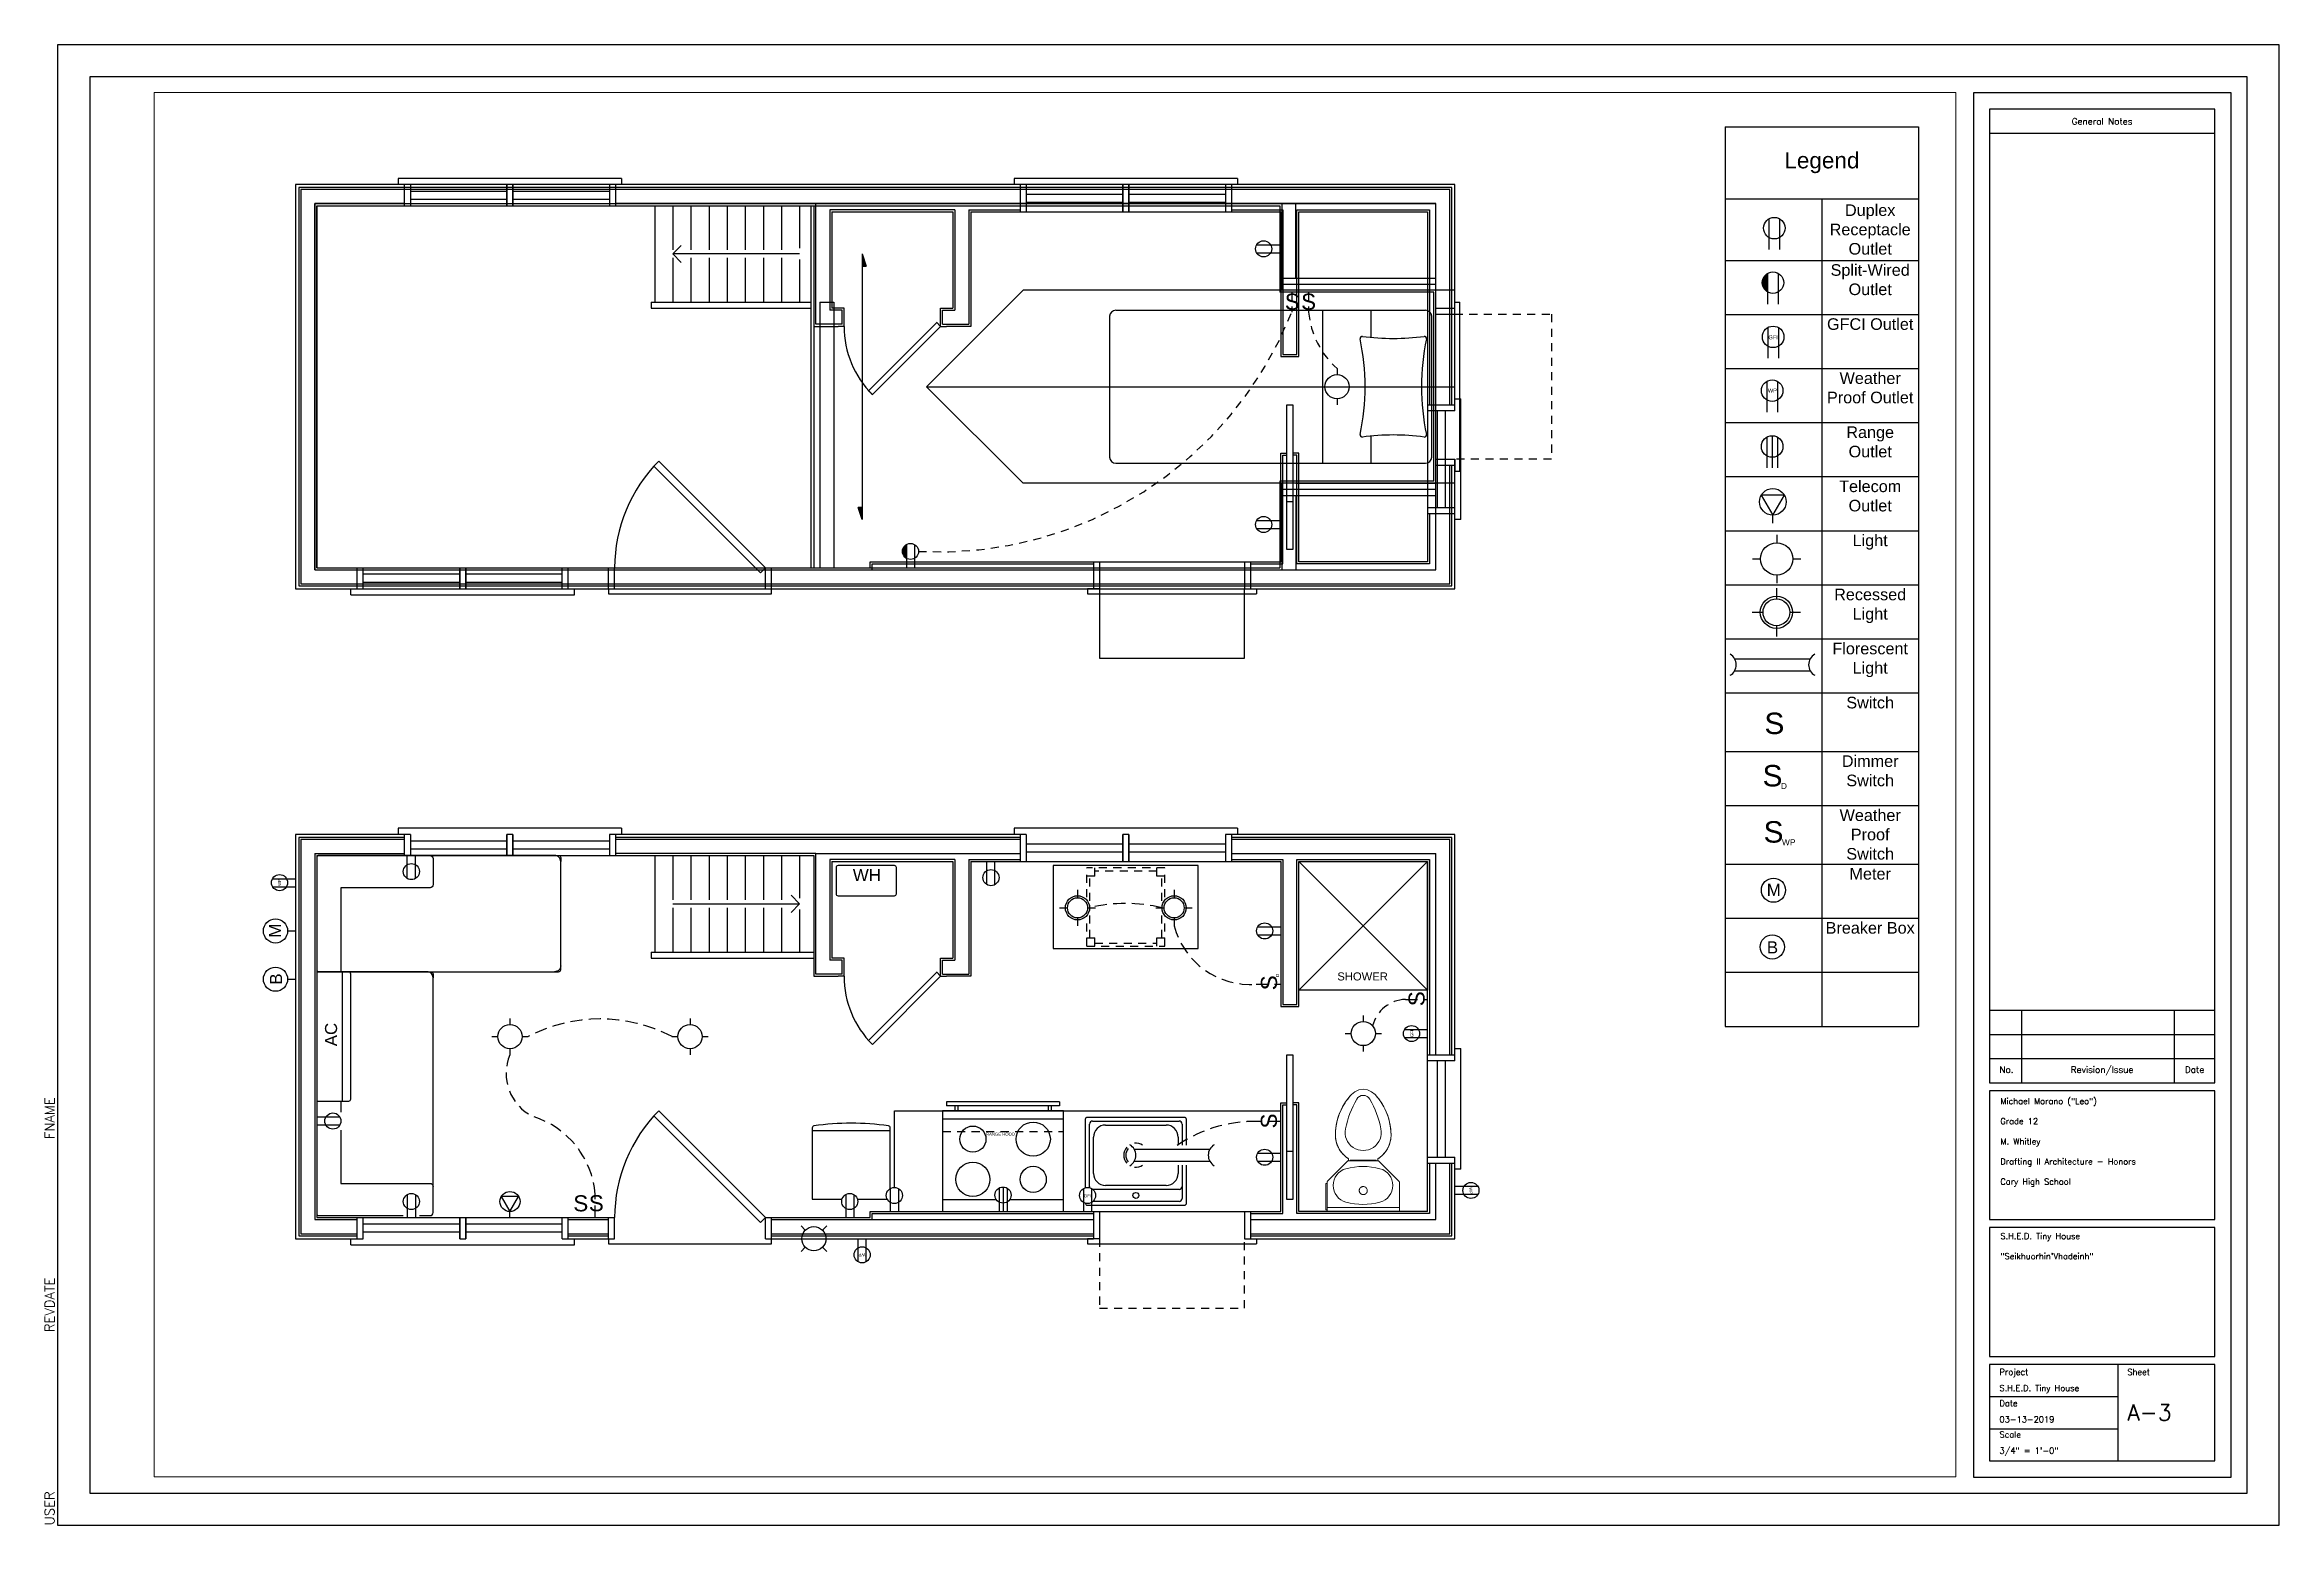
# Paper-space layout 'Electrical Plan' of a CAD drawing. Header units: inches. Extents: x -0.2 to 34.5, y 0 to 23.
import ezdxf
from ezdxf.enums import TextEntityAlignment as Align

# ---------------------------------------------------------------- set-up
doc = ezdxf.new("R2010")
doc.units = ezdxf.units.IN
doc.header["$LTSCALE"] = 0.125
doc.header["$MEASUREMENT"] = 0
doc.linetypes.add('DASHEDX2', pattern=[1.5, 1, -0.5])
for name, color, linetype in [('Footprint', 9, 'Continuous'), ('Hidden Line', 7, 'DASHEDX2'), ('Lights', 7, 'Continuous'), ('Viewport', 5, 'Continuous')]:
    doc.layers.add(name, color=color, linetype=linetype)
doc.layers.add('P-SANR-FIXT', color=250, linetype='Continuous', lineweight=9)
doc.styles.add('Roman', font='romans')
doc.styles.get("Standard").update_dxf_attribs({"font": 'arial.ttf'})

psp = doc.layouts.new('Electrical Plan')

# ---------------------------------------------------------------- texts
at = {"style": 'Roman'}
for s, p in [('General Notes', (31.748, 21.808)), ('No.', (30.264, 7.078)), ('Revision/Issue', (31.748, 7.078)), ('Date', (33.184, 7.078))]:
    psp.add_text(s, height=0.1, dxfattribs=at).set_placement(p, align=Align.MIDDLE_CENTER)
for s, height, p in [('S', 0.25, (19.057, 18.883)), ('S', 0.25, (19.31, 18.883)), ('GFI', 0.0625, (26.566, 18.422)), ('WP', 0.0625, (26.558, 17.596)), ('S', 0.333, (26.504, 12.291)), ('S', 0.333, (26.475, 11.478)), ('D', 0.0938, (26.76, 11.437)), ('S', 0.333, (26.491, 10.605)), ('WP', 0.0938, (26.776, 10.564)), ('WH', 0.1875, (12.349, 10.007)), ('M', 0.188, (26.541, 9.778)), ('B', 0.188, (26.542, 8.884)), ('SHOWER', 0.125, (19.872, 8.464)), ('RANGE HOOD', 0.0469, (14.418, 6.053)), ('S', 0.25, (8.008, 4.877)), ('S', 0.25, (8.249, 4.879)), ('GFI', 0.0469, (15.938, 5.095))]:
    psp.add_text(s, height=height).set_placement(p)
for s, height, rotation, p in [('WP', 0.0469, 90, (3.469, 9.933)), ('M', 0.188, 90, (3.472, 9.129)), ('B', 0.188, 90, (3.486, 8.399)), ('S', 0.25, 90, (18.936, 8.311)), ('D', 0.0469, 90, (18.967, 8.519)), ('S', 0.25, 90, (21.228, 8.063)), ('AC', 0.1875, 90, (4.34, 7.442)), ('GFI', 0.0469, 90, (21.054, 7.584)), ('S', 0.25, 90.2285, (18.935, 6.165)), ('WP', 0.0469, 270, (21.924, 5.252)), ('WP', 0.0469, 180, (12.544, 4.224))]:
    psp.add_text(s, height=height, rotation=rotation).set_placement(p)
for s, height, p in [('Project', 0.0938, (30.155, 2.335)), ('S.H.E.D. Tiny House', 0.09375, (30.155, 2.085)), ('Sheet', 0.0938, (32.14, 2.335)), ('Date', 0.0938, (30.155, 1.849)), ('A-3', 0.25, (32.14, 1.629)), ('03-13-2019', 0.0938, (30.155, 1.599)), ('Scale', 0.0938, (30.155, 1.363)), ('3/4" = 1\'-0"', 0.09375, (30.155, 1.113))]:
    psp.add_text(s, height=height, dxfattribs=at).set_placement(p)
at = {"char_height": 0.09375, "attachment_point": 1, "style": 'Roman'}
for s, insert, width in [('Michael Morano ("Leo")\\P\\PGrade 12\\P\\PM. Whitley\\P\\PDrafting II Architecture - Honors\\P\\PCary High School', (30.168, 6.636), 2.49759), ('S.H.E.D. Tiny House\\P\\P"Seikhuorhin\'Vhadeinh"', (30.169, 4.54), 2.54469)]:
    psp.add_mtext(s, dxfattribs=dict(at, insert=insert, width=width))
at = {"color": 0, "style": 'Roman', "flags": 8}
for tag, p in [('FNAME', (-0.05, 6)), ('REVDATE', (-0.05, 3)), ('USER', (-0.05, 0))]:
    psp.add_attdef(tag, p, '', height=0.15, rotation=90, dxfattribs=at)

# ---------------------------------------------------------------- blocks, each defined once
blk = doc.blocks.new('*T3')
at = {"color": 0, "linetype": 'ByBlock', "lineweight": -2, "transparency": 16777216}
for p, q in [((0, 0), (3, 0)), ((0, 0), (0, -13.975)), ((3, 0), (3, -13.975)), ((0, -1.12), (3, -1.12)), ((1.5, -1.12), (1.5, -13.975)), ((0, -2.076), (3, -2.076)), ((0, -2.916), (3, -2.916)), ((0, -3.756), (3, -3.756)), ((0, -4.596), (3, -4.596)), ((0, -5.436), (3, -5.436)), ((0, -6.276), (3, -6.276)), ((0, -7.116), (3, -7.116)), ((0, -7.956), (3, -7.956)), ((0, -8.796), (3, -8.796)), ((0, -9.705), (3, -9.705)), ((0, -10.545), (3, -10.545)), ((0, -11.455), (3, -11.455)), ((0, -12.295), (3, -12.295)), ((0, -13.135), (3, -13.135)), ((0, -13.975), (3, -13.975))]:
    blk.add_line(p, q, dxfattribs=at)
at = {"color": 0, "transparency": 16777216}
for s, insert, char_height, width, attachment_point in [('Legend', (1.5, -0.56), 0.25, 2.88, 5), ('Duplex Receptacle Outlet', (2.25, -1.598), 0.18, 1.38, 5), ('Split-Wired Outlet', (2.25, -2.136), 0.18, 1.38, 2), ('GFCI Outlet', (2.25, -2.976), 0.18, 1.38, 2), ('Weather Proof Outlet', (2.25, -3.816), 0.18, 1.38, 2), ('Range Outlet', (2.25, -4.656), 0.18, 1.38, 2), ('Telecom Outlet', (2.25, -5.496), 0.18, 1.38, 2), ('Light', (2.25, -6.336), 0.18, 1.38, 2), ('Recessed Light', (2.25, -7.176), 0.18, 1.38, 2), ('Florescent Light', (2.25, -8.016), 0.18, 1.38, 2), ('Switch', (2.25, -8.856), 0.18, 1.38, 2), ('Dimmer Switch', (2.25, -9.765), 0.18, 1.38, 2), ('Weather Proof Switch', (2.25, -10.605), 0.18, 1.38, 2), ('Meter', (2.25, -11.515), 0.18, 1.38, 2), ('Breaker Box', (2.25, -12.355), 0.18, 1.38, 2)]:
    blk.add_mtext(s, dxfattribs=dict(at, insert=insert, char_height=char_height, width=width, attachment_point=attachment_point))
blk = doc.blocks.new('FamilyGeomCombi__2530-Back0')
at = {"layer": 'P-SANR-FIXT'}
for p, q in [((-6.11, 23.79), (-6.09, 23.84)), ((-4.14, 27.61), (-4.1, 27.67)), ((4.1, 27.66), (4.14, 27.6)), ((6.1, 23.83), (6.11, 23.79)), ((-6.72, 17.39), (-6.72, 17.41)), ((-6.7, 21.42), (-6.7, 21.45)), ((6.7, 21.46), (6.71, 21.4)), ((6.72, 17.41), (6.72, 17.4)), ((-3.8, 12.57), (-8.95, 7.43)), ((-6.17, 15.89), (-6.18, 15.91)), ((-5.29, 14.56), (-5.3, 14.57)), ((-3.88, 13.29), (-3.9, 13.3)), ((3.68, 12.63), (-3.68, 12.63)), ((-3.63, 13.15), (-3.63, 12.63)), ((-3.25, 12.78), (-3.13, 12.78)), ((-3.25, 12.78), (-3.25, 12.63)), ((-2.86, 12.79), (-3.14, 12.79)), ((-3.14, 12.79), (-3.14, 12.78)), ((-3.13, 12.78), (3.12, 12.78)), ((-2.86, 12.78), (-2.86, 12.79)), ((3.14, 12.79), (2.86, 12.79)), ((2.86, 12.79), (2.86, 12.78)), ((3.12, 12.78), (3.25, 12.78)), ((3.14, 12.78), (3.14, 12.79)), ((3.25, 12.63), (3.25, 12.78)), ((3.62, 12.63), (3.62, 13.15)), ((8.95, 7.43), (3.8, 12.57)), ((3.9, 13.3), (3.88, 13.28)), ((5.31, 14.57), (5.29, 14.55)), ((6.18, 15.91), (6.17, 15.89)), ((-9.32, 6.83), (-9.32, 6.55)), ((-9.3, 6.83), (-9.32, 6.83)), ((-9.32, 6.55), (-9.3, 6.55)), ((-9.3, 6.81), (-9.3, 6.94)), ((-9, 6.94), (-9.3, 6.94)), ((-9.3, 0.56), (-9.3, 6.81)), ((-9, 7.3), (-9, 1)), ((9, 1), (9, 7.3)), ((-9.32, 0.83), (-9.32, 0.55)), ((-9.3, 0.83), (-9.32, 0.83)), ((-9.32, 0.55), (-9.3, 0.55)), ((-9.3, 0.44), (-9.3, 0.56)), ((-9.3, 0.44), (-9, 0.44)), ((9, 1), (-9, 1)), ((-9, 1), (-9, 0)), ((9, 0), (9, 1))]:
    blk.add_line(p, q, dxfattribs=at)
for points in [[(-4.1, 27.67), (-3.87, 27.97), (-3.52, 28.42), (-3.14, 28.85), (-2.93, 29.07)], [(2.93, 29.07), (2.08, 29.77), (1.08, 30.22), (0, 30.4), (-1.08, 30.22), (-2.08, 29.77), (-2.93, 29.07)], [(2.93, 29.07), (3.31, 28.65), (3.68, 28.22), (4.03, 27.76), (4.1, 27.66)], [(-6.7, 21.45), (-6.61, 21.94), (-6.48, 22.52), (-6.33, 23.09), (-6.15, 23.66), (-6.11, 23.79)], [(-6.09, 23.84), (-5.95, 24.22), (-5.73, 24.77), (-5.49, 25.31), (-5.23, 25.85), (-5.12, 26.06)], [(-5.12, 26.06), (-4.83, 26.55), (-4.53, 27.04), (-4.21, 27.51), (-4.14, 27.61)], [(4.14, 27.6), (4.36, 27.3), (4.67, 26.82), (4.96, 26.33), (5.12, 26.06)], [(5.12, 26.06), (5.39, 25.53), (5.64, 24.99), (5.87, 24.44), (6.08, 23.89), (6.1, 23.83)], [(6.11, 23.79), (6.26, 23.32), (6.42, 22.75), (6.56, 22.17), (6.68, 21.59), (6.7, 21.46)], [(-6.91, 18.99), (-6.89, 19.58), (-6.86, 20.18), (-6.8, 20.77), (-6.72, 21.36), (-6.7, 21.42)], [(-6.72, 17.41), (-6.76, 17.56), (-6.81, 17.83), (-6.85, 18.11), (-6.88, 18.38), (-6.9, 18.66), (-6.91, 18.93), (-6.91, 18.99)], [(-6.18, 15.91), (-6.22, 16), (-6.34, 16.25), (-6.44, 16.5), (-6.54, 16.76), (-6.62, 17.03), (-6.69, 17.29), (-6.72, 17.39)], [(6.72, 17.4), (6.71, 17.35), (6.64, 17.08), (6.56, 16.82), (6.46, 16.56), (6.36, 16.3), (6.25, 16.05), (6.18, 15.91)], [(6.71, 21.4), (6.77, 21.01), (6.84, 20.42), (6.88, 19.82), (6.9, 19.23), (6.91, 18.99)], [(6.91, 18.99), (6.9, 18.71), (6.88, 18.44), (6.86, 18.16), (6.82, 17.89), (6.77, 17.62), (6.72, 17.41)], [(-5.3, 14.57), (-5.33, 14.6), (-5.51, 14.82), (-5.67, 15.04), (-5.82, 15.27), (-5.96, 15.51), (-6.1, 15.75), (-6.17, 15.89)], [(-4.14, 13.46), (-4.36, 13.63), (-4.57, 13.81), (-4.77, 14), (-4.97, 14.19), (-5.15, 14.39), (-5.29, 14.56)], [(-3.9, 13.3), (-3.97, 13.35), (-4.08, 13.42), (-4.14, 13.46)], [(-3.63, 13.15), (-3.74, 13.21), (-3.86, 13.27), (-3.88, 13.29)], [(3.88, 13.28), (3.8, 13.24), (3.68, 13.18), (3.62, 13.15)], [(4.14, 13.46), (4.03, 13.38), (3.92, 13.31), (3.9, 13.3)], [(5.29, 14.55), (5.19, 14.44), (5.01, 14.23), (4.81, 14.04), (4.61, 13.85), (4.4, 13.67), (4.18, 13.5), (4.14, 13.46)], [(6.17, 15.89), (6.13, 15.8), (5.99, 15.56), (5.85, 15.32), (5.7, 15.09), (5.54, 14.87), (5.37, 14.65), (5.31, 14.57)]]:
    blk.add_lwpolyline(points, dxfattribs=at)
for centre, radius, start, end in [((7.43, 19.26), 14.27, 136.5661, 151.5709), ((20.07, 15.5), 25, 150.2175, 168.2522), ((0, 26.99), 1.88, 29.7825, 150.2175), ((-20.07, 15.5), 25, 11.7478, 29.7825), ((-7.43, 19.26), 14.27, 28.4291, 43.4339), ((7.94, 18.99), 14.84, 151.5709, 180), ((-7.94, 18.99), 14.84, 0, 28.4291), ((0, 18.99), 6.91, 180, 233.187), ((0, 19.68), 4.5, 168.2522, 11.7478), ((0, 18.99), 6.91, 306.813, 0), ((-0.07, -5.23), 16.44, 75.1026, 104.8974), ((-2.12, 16.15), 3.36, 233.187, 243.4805), ((-3.68, 12.45), 0.172, 90, 135), ((2.12, 16.15), 3.36, 296.5195, 306.813), ((3.68, 12.45), 0.172, 45, 90), ((-8.83, 7.3), 0.172, 135, 180), ((-3.19, 6.5), 4.3, 104.8974, 180), ((-3.19, 6.5), 4.3, 180, 255.1026), ((3.05, 6.5), 4.3, 0, 75.1026), ((3.05, 6.5), 4.3, 284.8974, 360), ((8.83, 7.3), 0.172, 0, 45), ((-0.07, 18.23), 16.44, 255.1026, 284.8974)]:
    blk.add_arc(centre, radius, start, end, dxfattribs=at)
for points, start_tangent, end_tangent in [([(1.01, 5.22), (0.96, 5.52), (0.82, 5.8), (0.6, 6.02), (0.32, 6.17), (0.01, 6.22), (-0.3, 6.17), (-0.59, 6.02), (-0.81, 5.8), (-0.95, 5.52), (-0.99, 5.22)], (0, 1), (0, -1)), ([(-0.99, 5.22), (-0.98, 5.05), (-0.93, 4.88), (-0.9, 4.8), (-0.86, 4.73), (-0.82, 4.65), (-0.77, 4.58), (-0.71, 4.52), (-0.65, 4.46), (-0.58, 4.41), (-0.5, 4.36), (-0.43, 4.32), (-0.34, 4.28), (-0.17, 4.24), (0.01, 4.22), (0.19, 4.23), (0.36, 4.28), (0.44, 4.32), (0.52, 4.36), (0.59, 4.41), (0.66, 4.46), (0.72, 4.52), (0.78, 4.58), (0.83, 4.65), (0.88, 4.73), (0.92, 4.8), (0.95, 4.88), (0.99, 5.05), (1.01, 5.22)], (0, -1), (0, 1))]:
    blk.add_spline(points, degree=3, dxfattribs=dict(at, start_tangent=start_tangent, end_tangent=end_tangent))

# ---------------------------------------------------------------- hatches: boundary and pattern name
h = psp.add_hatch(color=256)
h.dxf.hatch_style = 1
h.paths.add_polyline_path([(12.494, 19.749), (12.494, 19.562), (12.556, 19.562)])
h = psp.add_hatch(color=256)
h.dxf.hatch_style = 1
h.paths.add_polyline_path([(26.554, 19.447, 0.267949), (26.47, 19.303, 0.267949), (26.554, 19.159)])
h = psp.add_hatch(color=256)
h.dxf.hatch_style = 1
h.paths.add_polyline_path([(12.494, 15.624), (12.494, 15.812), (12.431, 15.812)])
h = psp.add_hatch(color=256)
h.dxf.hatch_style = 1
h.paths.add_polyline_path([(13.181, 15.236, 0.267949), (13.119, 15.128, 0.267949), (13.181, 15.02)])

# ---------------------------------------------------------------- linework, layer by layer
for p, q in [((34.5, 23), (0, 23)), ((0, 23), (0, 0)), ((34.5, 0), (34.5, 23)), ((34, 22.5), (0.5, 22.5)), ((0.5, 22.5), (0.5, 0.5)), ((33.75, 22.25), (29.75, 22.25)), ((29.75, 22.25), (29.75, 0.75)), ((33.75, 0.75), (33.75, 22.25)), ((34, 0.5), (34, 22.5)), ((33.5, 22), (30, 22)), ((30, 22), (30, 6.875)), ((33.5, 6.875), (33.5, 22)), ((30, 21.625), (33.5, 21.625)), ((21.697, 20.828), (3.697, 20.828)), ((3.697, 20.828), (3.697, 14.546)), ((21.697, 18.812), (21.697, 20.828)), ((3.994, 14.843), (3.994, 20.531)), ((3.994, 20.531), (18.978, 20.531)), ((4.025, 14.874), (4.025, 20.499)), ((4.025, 20.499), (18.978, 20.499)), ((9.272, 20.499), (9.272, 18.999)), ((9.554, 20.499), (9.554, 19.812)), ((9.835, 20.499), (9.835, 19.812)), ((10.116, 20.499), (10.116, 19.812)), ((10.397, 20.499), (10.397, 19.812)), ((10.679, 20.499), (10.679, 19.812)), ((10.96, 20.499), (10.96, 19.812)), ((11.241, 20.499), (11.241, 19.812)), ((11.522, 20.499), (11.522, 19.838)), ((21.4, 20.531), (11.697, 20.531)), ((11.697, 20.499), (11.697, 14.874)), ((11.744, 20.499), (11.744, 14.874)), ((18.978, 20.499), (18.978, 19.156)), ((19.009, 20.531), (19.009, 19.187)), ((19.228, 19.374), (19.228, 20.531)), ((21.4, 14.843), (21.4, 20.531)), ((26.575, 20.294), (26.575, 19.816)), ((26.741, 20.294), (26.741, 19.816)), ((9.554, 19.749), (9.686, 19.882)), ((9.554, 19.749), (9.686, 19.882)), ((18.62, 19.89), (18.978, 19.89)), ((18.62, 19.89), (18.978, 19.89)), ((11.522, 19.749), (9.554, 19.749)), ((9.554, 19.749), (9.686, 19.617)), ((9.554, 19.749), (9.686, 19.617)), ((9.554, 19.687), (9.554, 18.999)), ((9.835, 19.687), (9.835, 18.999)), ((10.116, 19.687), (10.116, 18.999)), ((10.397, 19.687), (10.397, 18.999)), ((10.679, 19.687), (10.679, 18.999)), ((10.96, 19.687), (10.96, 18.999)), ((11.241, 19.687), (11.241, 18.999)), ((11.522, 19.661), (11.522, 18.999)), ((12.494, 19.749), (12.494, 15.624)), ((12.494, 19.749), (12.556, 19.562)), ((12.494, 19.562), (12.556, 19.562)), ((18.62, 19.765), (18.978, 19.765)), ((18.62, 19.765), (18.978, 19.765)), ((26.554, 19.447), (26.554, 18.97)), ((26.72, 19.447), (26.72, 18.97)), ((21.369, 19.156), (18.978, 19.156)), ((19.009, 19.374), (21.4, 19.374)), ((19.009, 19.281), (21.4, 19.281)), ((21.4, 19.187), (19.009, 19.187)), ((19.228, 19.374), (21.4, 19.374)), ((19.228, 19.281), (21.4, 19.281)), ((21.369, 16.218), (21.369, 19.156)), ((9.215, 18.999), (11.697, 18.999)), ((9.215, 18.999), (9.215, 18.906)), ((9.215, 18.906), (11.697, 18.906)), ((11.838, 18.999), (11.838, 14.874)), ((11.838, 18.999), (12.056, 18.999)), ((12.056, 18.999), (12.056, 14.874)), ((16.338, 16.593), (16.338, 18.781)), ((16.431, 18.874), (21.244, 18.874)), ((19.65, 16.499), (19.65, 18.874)), ((20.4, 18.453), (20.4, 18.874)), ((21.338, 16.593), (21.338, 18.781)), ((21.4, 18.906), (21.697, 18.906)), ((21.4, 18.812), (21.697, 18.812)), ((21.697, 18.999), (21.775, 18.999)), ((21.697, 18.812), (21.697, 18.999)), ((21.775, 16.374), (21.775, 18.999)), ((26.557, 18.605), (26.557, 18.128)), ((26.723, 18.605), (26.723, 18.128)), ((26.542, 17.77), (26.542, 17.293)), ((26.709, 17.77), (26.709, 17.293)), ((20.4, 16.499), (20.4, 16.921)), ((26.541, 16.903), (26.541, 16.425)), ((26.625, 16.925), (26.625, 16.425)), ((26.708, 16.903), (26.708, 16.425)), ((16.431, 16.499), (21.244, 16.499)), ((21.4, 16.562), (21.697, 16.562)), ((21.4, 16.468), (21.697, 16.468)), ((21.697, 14.546), (21.697, 16.562)), ((21.697, 16.562), (21.697, 16.374)), ((21.697, 16.374), (21.775, 16.374)), ((21.369, 16.218), (18.978, 16.218)), ((18.978, 16.218), (18.978, 14.874)), ((21.4, 16.187), (19.009, 16.187)), ((19.009, 16.187), (19.009, 14.843)), ((19.009, 16.093), (21.4, 16.093)), ((19.009, 15.999), (21.4, 15.999)), ((19.228, 16.187), (21.4, 16.187)), ((19.228, 15.999), (19.228, 14.843)), ((12.494, 15.812), (12.431, 15.812)), ((12.494, 15.624), (12.431, 15.812)), ((26.635, 15.566), (26.635, 15.691)), ((18.62, 15.609), (18.978, 15.609)), ((18.62, 15.609), (18.978, 15.609)), ((18.62, 15.484), (18.978, 15.484)), ((18.62, 15.484), (18.978, 15.484)), ((13.181, 15.236), (13.181, 14.878)), ((13.181, 15.236), (13.181, 14.878)), ((13.306, 15.236), (13.306, 14.878)), ((13.306, 15.236), (13.306, 14.878)), ((3.994, 14.843), (21.4, 14.843)), ((4.025, 14.874), (18.978, 14.874)), ((3.697, 14.546), (21.697, 14.546)), ((8.759, 10.827), (5.291, 10.827)), ((5.291, 10.827), (5.291, 10.733)), ((8.759, 10.827), (8.759, 10.733)), ((18.322, 10.827), (14.853, 10.827)), ((14.853, 10.827), (14.853, 10.733)), ((18.322, 10.827), (18.322, 10.733)), ((5.384, 10.733), (3.697, 10.733)), ((5.384, 10.686), (3.744, 10.686)), ((5.384, 10.655), (3.775, 10.655)), ((3.994, 10.436), (5.384, 10.436)), ((3.994, 10.436), (3.994, 4.749)), ((5.478, 10.733), (5.291, 10.733)), ((5.384, 10.733), (5.384, 10.405)), ((5.478, 10.733), (5.478, 10.405)), ((5.478, 10.631), (6.978, 10.631)), ((5.478, 10.631), (6.978, 10.631)), ((5.478, 10.506), (6.978, 10.506)), ((5.478, 10.506), (6.978, 10.506)), ((6.978, 10.405), (6.978, 10.733)), ((6.978, 10.733), (6.978, 10.405)), ((7.072, 10.733), (6.978, 10.733)), ((7.072, 10.405), (7.072, 10.733)), ((7.072, 10.733), (7.072, 10.405)), ((7.072, 10.631), (8.572, 10.631)), ((7.072, 10.631), (8.572, 10.631)), ((7.072, 10.506), (8.572, 10.506)), ((7.072, 10.506), (8.572, 10.506)), ((8.759, 10.733), (8.572, 10.733)), ((8.572, 10.733), (8.572, 10.405)), ((8.666, 10.733), (8.666, 10.405)), ((14.947, 10.733), (8.666, 10.733)), ((14.947, 10.686), (8.666, 10.686)), ((14.947, 10.655), (8.666, 10.655)), ((11.775, 10.436), (8.666, 10.436)), ((11.775, 8.561), (11.775, 10.436)), ((11.775, 10.436), (14.947, 10.436)), ((15.041, 10.733), (14.853, 10.733)), ((14.947, 10.733), (14.947, 10.311)), ((15.041, 10.733), (15.041, 10.311)), ((15.041, 10.585), (16.541, 10.585)), ((15.041, 10.585), (16.541, 10.585)), ((15.041, 10.46), (16.541, 10.46)), ((15.041, 10.46), (16.541, 10.46)), ((16.541, 10.311), (16.541, 10.733)), ((16.541, 10.733), (16.541, 10.311)), ((16.634, 10.733), (16.541, 10.733)), ((16.634, 10.311), (16.634, 10.733)), ((16.634, 10.733), (16.634, 10.311)), ((16.634, 10.585), (18.134, 10.585)), ((16.634, 10.585), (18.134, 10.585)), ((16.634, 10.46), (18.134, 10.46)), ((16.634, 10.46), (18.134, 10.46)), ((18.322, 10.733), (18.134, 10.733)), ((18.134, 10.733), (18.134, 10.311)), ((21.697, 10.733), (18.228, 10.733)), ((18.228, 10.733), (18.228, 10.311)), ((21.65, 10.686), (18.228, 10.686)), ((21.619, 10.655), (18.228, 10.655)), ((18.228, 10.436), (21.4, 10.436)), ((21.4, 7.311), (21.4, 10.436)), ((21.619, 7.311), (21.619, 10.655)), ((21.65, 7.311), (21.65, 10.686)), ((21.697, 7.311), (21.697, 10.733)), ((4.025, 10.405), (11.744, 10.405)), ((4.025, 10.405), (4.025, 4.78)), ((5.431, 10.047), (5.431, 10.405)), ((5.556, 10.047), (5.556, 10.405)), ((7.813, 8.692), (7.813, 10.311)), ((9.272, 10.405), (9.272, 8.905)), ((9.554, 10.405), (9.554, 9.717)), ((9.835, 10.405), (9.835, 9.717)), ((10.116, 10.405), (10.116, 9.717)), ((10.397, 10.405), (10.397, 9.717)), ((10.679, 10.405), (10.679, 9.717)), ((10.96, 10.405), (10.96, 9.717)), ((11.241, 10.405), (11.241, 9.717)), ((11.522, 10.405), (11.522, 9.743)), ((11.744, 10.405), (11.744, 8.53)), ((13.931, 10.342), (11.994, 10.342)), ((11.994, 10.342), (11.994, 8.78)), ((12.025, 10.311), (13.9, 10.311)), ((12.025, 10.311), (13.9, 10.311)), ((12.025, 10.311), (12.025, 8.811)), ((13.9, 10.311), (13.9, 8.811)), ((13.931, 10.342), (13.931, 8.78)), ((14.15, 10.342), (14.15, 8.561)), ((14.15, 10.342), (14.947, 10.342)), ((14.181, 10.311), (14.181, 8.53)), ((14.181, 10.311), (18.994, 10.311)), ((14.431, 9.953), (14.431, 10.311)), ((14.556, 9.953), (14.556, 10.311)), ((15.461, 10.249), (15.461, 8.961)), ((17.714, 10.249), (15.461, 10.249)), ((17.714, 8.961), (17.714, 10.249)), ((18.228, 10.342), (19.025, 10.342)), ((18.994, 10.311), (18.994, 8.061)), ((19.025, 10.342), (19.025, 8.092)), ((19.244, 8.092), (19.244, 10.342)), ((19.244, 10.342), (21.306, 10.342)), ((19.275, 8.061), (19.275, 10.311)), ((19.275, 10.311), (21.275, 10.311)), ((19.275, 10.311), (21.275, 8.311)), ((21.275, 10.311), (19.275, 8.311)), ((21.275, 4.874), (21.275, 10.311)), ((21.306, 10.342), (21.306, 7.311)), ((3.339, 10.045), (3.697, 10.045)), ((3.339, 9.92), (3.697, 9.92)), ((11.522, 9.655), (11.39, 9.787)), ((11.522, 9.655), (11.39, 9.787)), ((9.554, 9.655), (11.522, 9.655)), ((9.554, 9.592), (9.554, 8.905)), ((9.835, 9.592), (9.835, 8.905)), ((10.116, 9.592), (10.116, 8.905)), ((10.397, 9.592), (10.397, 8.905)), ((10.679, 9.592), (10.679, 8.905)), ((10.96, 9.592), (10.96, 8.905)), ((11.241, 9.592), (11.241, 8.905)), ((11.522, 9.655), (11.39, 9.522)), ((11.522, 9.655), (11.39, 9.522)), ((11.522, 9.566), (11.522, 8.905)), ((3.572, 9.233), (3.697, 9.233)), ((18.636, 9.295), (18.994, 9.295)), ((18.636, 9.17), (18.994, 9.17)), ((9.215, 8.905), (11.744, 8.905)), ((9.215, 8.905), (9.215, 8.811)), ((9.215, 8.811), (11.744, 8.811)), ((12.181, 8.78), (11.994, 8.78)), ((12.213, 8.811), (12.025, 8.811)), ((12.181, 8.561), (12.181, 8.78)), ((12.213, 8.53), (12.213, 8.811)), ((13.713, 8.53), (13.713, 8.811)), ((13.713, 8.811), (13.9, 8.811)), ((13.744, 8.561), (13.744, 8.78)), ((13.744, 8.78), (13.931, 8.78)), ((15.461, 8.961), (17.714, 8.961)), ((3.572, 8.483), (3.697, 8.483)), ((4.427, 6.59), (4.427, 8.594)), ((11.744, 8.53), (12.119, 8.53)), ((12.181, 8.561), (11.775, 8.561)), ((12.213, 8.53), (12.119, 8.53)), ((13.652, 8.591), (12.591, 7.53)), ((13.713, 8.53), (12.652, 7.469)), ((13.646, 8.596), (13.713, 8.53)), ((13.713, 8.53), (13.806, 8.53)), ((13.744, 8.561), (14.15, 8.561)), ((14.181, 8.53), (13.806, 8.53)), ((18.994, 8.061), (19.275, 8.061)), ((19.025, 8.092), (19.244, 8.092)), ((19.025, 8.092), (19.244, 8.092)), ((30, 8), (33.5, 8)), ((30.5, 6.875), (30.5, 8)), ((32.875, 6.875), (32.875, 8)), ((20.917, 7.702), (21.275, 7.702)), ((12.652, 7.469), (12.586, 7.535)), ((20.917, 7.577), (21.275, 7.577)), ((21.275, 7.311), (21.697, 7.311)), ((21.697, 7.405), (21.791, 7.405)), ((21.697, 7.217), (21.697, 7.405)), ((21.791, 5.53), (21.791, 7.405)), ((30, 7.625), (33.5, 7.625)), ((21.697, 7.217), (21.275, 7.217)), ((21.424, 7.217), (21.424, 5.717)), ((21.549, 7.217), (21.549, 5.717)), ((30, 7.25), (33.5, 7.25)), ((30, 6.875), (33.5, 6.875)), ((33.5, 6.75), (30, 6.75)), ((30, 6.75), (30, 4.75)), ((33.5, 4.75), (33.5, 6.75)), ((4.383, 6.342), (4.025, 6.342)), ((12.994, 6.436), (18.994, 6.436)), ((12.994, 5.249), (12.994, 6.436)), ((15.619, 6.436), (13.744, 6.436)), ((13.744, 6.436), (13.744, 4.874)), ((15.619, 6.311), (13.744, 6.311)), ((15.556, 6.577), (13.806, 6.577)), ((13.806, 6.577), (13.806, 6.514)), ((15.556, 6.514), (13.806, 6.514)), ((13.931, 6.514), (13.931, 6.436)), ((13.978, 6.514), (13.978, 6.436)), ((15.384, 6.514), (15.384, 6.436)), ((15.431, 6.514), (15.431, 6.436)), ((15.556, 6.577), (15.556, 6.514)), ((15.619, 4.874), (15.619, 6.436)), ((15.619, 4.967), (15.619, 6.342)), ((16.072, 6.28), (17.416, 6.28)), ((18.994, 4.874), (18.994, 6.561)), ((18.994, 6.561), (19.088, 6.561)), ((19.275, 6.561), (19.181, 6.561)), ((19.244, 6.53), (19.181, 6.53)), ((19.244, 4.842), (19.244, 6.53)), ((19.275, 4.874), (19.275, 6.561)), ((4.383, 6.217), (4.025, 6.217)), ((12.931, 6.127), (11.719, 6.127)), ((16.025, 5.245), (16.025, 6.233)), ((16.088, 5.467), (16.088, 6.03)), ((16.275, 6.217), (17.213, 6.217)), ((17.4, 6.03), (17.4, 5.905)), ((17.463, 6.233), (17.463, 5.905)), ((17.4, 5.592), (17.4, 5.467)), ((17.463, 5.592), (17.463, 5.077)), ((18.636, 5.78), (18.994, 5.78)), ((18.636, 5.655), (18.994, 5.655)), ((19.088, 5.811), (19.181, 5.811)), ((21.275, 5.717), (21.697, 5.717)), ((21.275, 5.624), (21.697, 5.624)), ((21.306, 5.624), (21.306, 4.842)), ((21.4, 4.749), (21.4, 5.624)), ((21.697, 5.53), (21.697, 5.717)), ((12.931, 5.232), (12.931, 4.874)), ((13.056, 5.232), (13.056, 4.874)), ((14.619, 5.238), (14.619, 4.88)), ((14.681, 5.255), (14.681, 4.88)), ((14.744, 5.238), (14.744, 4.88)), ((15.931, 5.232), (15.931, 4.874)), ((16.056, 5.232), (16.056, 4.874)), ((17.416, 5.217), (16.077, 5.217)), ((17.213, 5.28), (16.275, 5.28)), ((21.791, 5.53), (21.697, 5.53)), ((22.055, 5.264), (21.697, 5.264)), ((5.431, 5.138), (5.431, 4.78)), ((5.556, 5.138), (5.556, 4.78)), ((7.025, 4.78), (7.025, 4.874)), ((11.719, 5.064), (12.181, 5.064)), ((12.239, 5.138), (12.239, 4.78)), ((12.364, 5.138), (12.364, 4.78)), ((12.422, 5.064), (12.884, 5.064)), ((12.619, 4.78), (12.619, 4.874)), ((12.619, 4.874), (18.994, 4.874)), ((13.744, 5.061), (14.577, 5.061)), ((13.744, 4.874), (15.619, 4.874)), ((14.785, 5.061), (15.619, 5.061)), ((17.416, 5.03), (16.077, 5.03)), ((16.088, 4.874), (16.088, 4.452)), ((16.181, 4.874), (16.181, 4.452)), ((18.431, 4.874), (18.431, 4.452)), ((18.525, 4.874), (18.525, 4.452)), ((21.275, 4.874), (19.275, 4.874)), ((22.055, 5.139), (21.697, 5.139)), ((3.994, 4.749), (4.65, 4.749)), ((4.025, 4.78), (8.65, 4.78)), ((4.65, 4.452), (4.65, 4.78)), ((4.744, 4.452), (4.744, 4.78)), ((6.244, 4.678), (4.744, 4.678)), ((6.244, 4.678), (4.744, 4.678)), ((6.244, 4.553), (4.744, 4.553)), ((6.244, 4.553), (4.744, 4.553)), ((6.244, 4.78), (6.244, 4.452)), ((6.244, 4.452), (6.244, 4.78)), ((6.338, 4.78), (6.338, 4.452)), ((6.338, 4.452), (6.338, 4.78)), ((7.838, 4.678), (6.338, 4.678)), ((7.838, 4.678), (6.338, 4.678)), ((7.838, 4.553), (6.338, 4.553)), ((7.838, 4.553), (6.338, 4.553)), ((7.838, 4.452), (7.838, 4.78)), ((7.931, 4.452), (7.931, 4.78)), ((7.931, 4.749), (8.556, 4.749)), ((8.556, 4.452), (8.556, 4.78)), ((8.65, 4.452), (8.65, 4.78)), ((10.994, 4.78), (12.619, 4.78)), ((10.994, 4.452), (10.994, 4.78)), ((11.088, 4.374), (11.088, 4.78)), ((11.088, 4.749), (12.65, 4.749)), ((12.65, 4.749), (12.65, 4.842)), ((12.65, 4.842), (16.088, 4.842)), ((12.65, 4.749), (16.088, 4.749)), ((18.525, 4.749), (21.4, 4.749)), ((21.306, 4.842), (19.244, 4.842)), ((30, 4.75), (33.5, 4.75)), ((33.5, 4.625), (30, 4.625)), ((30, 4.625), (30, 2.625)), ((33.5, 2.625), (33.5, 4.625)), ((4.556, 4.452), (4.744, 4.452)), ((4.556, 4.358), (4.556, 4.452)), ((4.556, 4.358), (8.025, 4.358)), ((6.244, 4.452), (6.338, 4.452)), ((7.838, 4.452), (8.025, 4.452)), ((8.025, 4.358), (8.025, 4.452)), ((8.556, 4.452), (8.556, 4.374)), ((8.556, 4.374), (11.088, 4.374)), ((12.431, 4.093), (12.431, 4.452)), ((12.556, 4.093), (12.556, 4.452)), ((16.181, 4.452), (15.994, 4.452)), ((15.994, 4.452), (15.994, 4.374)), ((15.994, 4.374), (18.619, 4.374)), ((18.431, 4.452), (18.619, 4.452)), ((18.619, 4.452), (18.619, 4.374)), ((30, 2.625), (33.5, 2.625)), ((33.5, 2.5), (30, 2.5)), ((30, 2.5), (30, 1)), ((32, 1), (32, 2.5)), ((33.5, 1), (33.5, 2.5)), ((30, 2), (32, 2)), ((30, 1.5), (32, 1.5)), ((29.75, 0.75), (33.75, 0.75)), ((30, 1), (33.5, 1)), ((0.5, 0.5), (34, 0.5)), ((0, 0), (34.5, 0))]:
    psp.add_line(p, q)
for points in [[(21.65, 18.906), (21.65, 20.781), (3.744, 20.781), (3.744, 14.593), (21.65, 14.593), (21.65, 16.468)], [(21.619, 18.906), (21.619, 20.749), (3.775, 20.749), (3.775, 14.624), (21.619, 14.624), (21.619, 16.468)], [(3.697, 10.733), (3.697, 4.452), (4.65, 4.452)], [(3.744, 10.686), (3.744, 4.499), (4.65, 4.499)], [(3.775, 10.655), (3.775, 4.53), (4.65, 4.53)], [(4.4, 6.59), (4.4, 6.42)], [(18.525, 4.842), (19.025, 4.842), (19.025, 6.53), (19.088, 6.53)], [(12.325, 6.245), (12.319, 6.245)], [(18.525, 4.499), (21.65, 4.499), (21.65, 5.624)], [(18.525, 4.53), (21.619, 4.53), (21.619, 5.624)], [(18.525, 4.452), (21.697, 4.452), (21.697, 5.608)], [(7.931, 4.53), (8.556, 4.53)], [(11.088, 4.53), (16.088, 4.53)], [(7.931, 4.499), (8.556, 4.499)], [(7.931, 4.452), (8.65, 4.452)], [(10.994, 4.452), (16.088, 4.452)], [(11.088, 4.499), (16.088, 4.499)]]:
    psp.add_lwpolyline(points)
for points in [[(26.635, 15.691), (26.815, 16.004), (26.454, 16.004)], [(19.275, 10.311), (21.275, 10.311), (21.275, 8.311), (19.275, 8.311)], [(19.088, 5.061), (19.088, 7.311), (19.181, 7.311), (19.181, 5.061)], [(9.337, 6.437), (10.994, 4.78), (10.916, 4.702), (9.259, 6.36)], [(7.025, 4.874), (7.16, 5.108), (6.89, 5.108)]]:
    psp.add_lwpolyline(points, close=True)
for points in [[(5.784, 10.405), (4.056, 10.405, 0.414214), (4.025, 10.374), (4.025, 8.63, 0.414214), (4.056, 8.599), (7.719, 8.599)], [(7.719, 10.405), (7.781, 10.405, -0.414214), (7.813, 10.374), (7.813, 10.311, 0.414214), (7.719, 10.405), (5.784, 10.405, -0.414214), (5.831, 10.358), (5.831, 9.952, -0.414214), (5.784, 9.905), (4.4, 9.905), (4.4, 8.599), (4.4, 8.594)], [(4.025, 8.567), (4.025, 4.842, 0.414214), (4.056, 4.811), (5.369, 4.811)], [(5.738, 8.599), (4.056, 8.599, 0.133435), (4.041, 8.594, 0.133435)], [(4.4, 6.14), (4.4, 5.311), (5.784, 5.311, -0.414214), (5.831, 5.264), (5.831, 8.505, 0.414214), (5.738, 8.599), (5.8, 8.599, -0.414214), (5.831, 8.567), (5.831, 8.505)], [(15.963, 5.245), (15.963, 6.311, -0.414214), (15.994, 6.342), (17.494, 6.342, -0.414214), (17.525, 6.311), (17.525, 5.905)], [(12.931, 5.232), (12.931, 6.173, 0.373249), (12.904, 6.204, 0.070654), (11.746, 6.205, 0.373695), (11.719, 6.174), (11.719, 5.064)], [(17.525, 5.592), (17.525, 4.999, -0.414214), (17.494, 4.967), (15.994, 4.967, -0.414214), (15.963, 4.999), (15.963, 5.003)], [(5.619, 4.811), (5.784, 4.811, 0.414214), (5.831, 4.858), (5.831, 5.264)]]:
    psp.add_lwpolyline(points, format="xyb")
for points in [[(12.119, 9.78), (12.994, 9.78, 0.414214), (13.025, 9.811), (13.025, 10.217, 0.414214), (12.994, 10.249), (12.119, 10.249, 0.414214), (12.088, 10.217), (12.088, 9.811, 0.414214)], [(7.719, 8.599), (7.781, 8.599, 0.414214), (7.813, 8.63), (7.813, 8.692, -0.414214)], [(4.552, 8.563, 0.414214), (4.521, 8.594), (4.025, 8.594), (4.025, 6.59), (4.521, 6.59, 0.414214), (4.552, 6.622)]]:
    psp.add_lwpolyline(points, format="xyb", close=True)
for centre, radius in [((26.658, 20.15), 0.167), ((18.728, 19.828), 0.125), ((18.728, 19.828), 0.125), ((26.637, 19.303), 0.167), ((26.64, 18.461), 0.167), ((26.625, 17.626), 0.167), ((26.625, 16.758), 0.167), ((26.635, 15.899), 0.208), ((18.728, 15.546), 0.125), ((18.728, 15.546), 0.125), ((13.244, 15.128), 0.125), ((13.244, 15.128), 0.125), ((3.447, 9.983), 0.125), ((5.494, 10.155), 0.125), ((14.494, 10.061), 0.125), ((26.645, 9.866), 0.188), ((3.384, 9.233), 0.188), ((18.744, 9.233), 0.125), ((26.626, 8.985), 0.188), ((3.384, 8.483), 0.188), ((21.025, 7.639), 0.125), ((4.275, 6.28), 0.125), ((15.15, 5.999), 0.266), ((14.213, 5.999), 0.203), ((14.213, 5.374), 0.266), ((15.15, 5.374), 0.203), ((18.744, 5.717), 0.125), ((12.994, 5.124), 0.125), ((14.681, 5.13), 0.125), ((15.994, 5.124), 0.125), ((21.947, 5.202), 0.125), ((5.494, 5.03), 0.125), ((7.025, 5.03), 0.156), ((12.301, 5.03), 0.125), ((16.744, 5.124), 0.0469), ((12.494, 4.202), 0.125)]:
    psp.add_circle(centre, radius)
for centre, radius, start, end in [((16.431, 18.781), 0.0938, 90, 180), ((21.244, 18.781), 0.0938, 0, 90), ((20.258, 18.438), 0.0312, 82.3653, 191.8178), ((16.668, 17.687), 3.636, 348.1822, 11.8178), ((20.742, 22.049), 3.612, 262.3653, 277.6347), ((24.815, 17.687), 3.636, 168.1822, 191.8178), ((21.226, 18.438), 0.0312, 348.1822, 97.6347), ((20.258, 16.936), 0.0312, 168.1822, 277.6347), ((20.742, 13.325), 3.612, 82.3653, 97.6347), ((21.226, 16.936), 0.0312, 262.3653, 11.8178), ((16.431, 16.593), 0.0938, 180, 270), ((21.244, 16.593), 0.0938, 270, 0), ((13.713, 8.53), 1.5, 180, 225), ((10.994, 4.78), 2.344, 135, 180), ((16.072, 6.233), 0.0469, 90, 180), ((17.416, 6.233), 0.0469, 0, 90), ((16.275, 6.03), 0.188, 90, 180), ((16.744, 5.749), 0.188, 56.4427, 96.3794), ((17.213, 6.03), 0.188, 0, 90), ((16.744, 5.749), 0.188, 139.1881, 220.8119), ((16.744, 5.749), 0.156, 138.5904, 221.4096), ((16.744, 5.749), 0.188, 263.6206, 303.5573), ((16.072, 5.264), 0.0469, 180, 206.5941), ((16.275, 5.467), 0.188, 180, 270), ((17.213, 5.467), 0.188, 270, 0), ((17.416, 5.264), 0.0469, 270, 0), ((17.416, 5.077), 0.0469, 270, 0)]:
    psp.add_arc(centre, radius, start, end)
at = {"layer": 'Footprint'}
for p, q in [((5.384, 20.828), (3.697, 20.828)), ((8.759, 20.921), (5.291, 20.921)), ((5.291, 20.921), (5.291, 20.828)), ((5.478, 20.828), (5.291, 20.828)), ((5.384, 20.828), (5.384, 20.499)), ((5.478, 20.828), (5.478, 20.499)), ((6.978, 20.499), (6.978, 20.828)), ((6.978, 20.828), (6.978, 20.499)), ((7.072, 20.828), (6.978, 20.828)), ((7.072, 20.828), (7.072, 20.499)), ((7.072, 20.499), (7.072, 20.828)), ((8.759, 20.828), (8.572, 20.828)), ((8.572, 20.828), (8.572, 20.499)), ((14.947, 20.828), (8.666, 20.828)), ((8.666, 20.828), (8.666, 20.499)), ((8.759, 20.921), (8.759, 20.828)), ((18.322, 20.921), (14.853, 20.921)), ((14.853, 20.921), (14.853, 20.828)), ((15.041, 20.828), (14.853, 20.828)), ((14.947, 20.828), (14.947, 20.406)), ((15.041, 20.828), (15.041, 20.406)), ((16.541, 20.406), (16.541, 20.828)), ((16.541, 20.828), (16.541, 20.406)), ((16.634, 20.828), (16.541, 20.828)), ((16.634, 20.406), (16.634, 20.828)), ((16.634, 20.828), (16.634, 20.406)), ((18.322, 20.828), (18.134, 20.828)), ((18.134, 20.828), (18.134, 20.406)), ((21.697, 20.828), (18.228, 20.828)), ((18.228, 20.828), (18.228, 20.406)), ((18.322, 20.921), (18.322, 20.828)), ((21.697, 17.406), (21.697, 20.828)), ((5.384, 20.781), (3.744, 20.781)), ((5.384, 20.749), (3.775, 20.749)), ((5.384, 20.531), (3.994, 20.531)), ((4.025, 20.499), (11.744, 20.499)), ((5.478, 20.726), (6.978, 20.726)), ((5.478, 20.726), (6.978, 20.726)), ((5.478, 20.601), (6.978, 20.601)), ((5.478, 20.601), (6.978, 20.601)), ((7.072, 20.726), (8.572, 20.726)), ((7.072, 20.726), (8.572, 20.726)), ((7.072, 20.601), (8.572, 20.601)), ((7.072, 20.601), (8.572, 20.601)), ((14.947, 20.781), (8.666, 20.781)), ((14.947, 20.749), (8.666, 20.749)), ((11.775, 20.531), (8.666, 20.531)), ((11.744, 20.499), (11.744, 18.624)), ((11.775, 18.656), (11.775, 20.531)), ((11.775, 20.531), (14.947, 20.531)), ((15.041, 20.679), (16.541, 20.679)), ((15.041, 20.679), (16.541, 20.679)), ((15.041, 20.554), (16.541, 20.554)), ((15.041, 20.554), (16.541, 20.554)), ((16.634, 20.679), (18.134, 20.679)), ((16.634, 20.679), (18.134, 20.679)), ((16.634, 20.554), (18.134, 20.554)), ((16.634, 20.554), (18.134, 20.554)), ((21.65, 20.781), (18.228, 20.781)), ((21.619, 20.749), (18.228, 20.749)), ((18.228, 20.531), (21.4, 20.531)), ((19.244, 20.531), (21.4, 20.531)), ((21.4, 17.406), (21.4, 20.531)), ((21.619, 17.406), (21.619, 20.749)), ((21.65, 17.406), (21.65, 20.781)), ((13.931, 20.437), (11.994, 20.437)), ((11.994, 20.437), (11.994, 18.874)), ((12.025, 20.406), (13.9, 20.406)), ((12.025, 20.406), (13.9, 20.406)), ((12.025, 20.406), (12.025, 18.906)), ((13.9, 20.406), (13.9, 18.906)), ((13.931, 20.437), (13.931, 18.874)), ((14.15, 20.437), (14.15, 18.656)), ((14.15, 20.437), (14.947, 20.437)), ((14.181, 20.406), (14.181, 18.624)), ((14.181, 20.406), (18.994, 20.406)), ((18.228, 20.437), (19.025, 20.437)), ((18.994, 20.406), (18.994, 18.156)), ((19.025, 20.437), (19.025, 18.187)), ((19.244, 18.187), (19.244, 20.437)), ((19.244, 20.437), (21.306, 20.437)), ((19.275, 18.156), (19.275, 20.406)), ((19.275, 20.406), (21.275, 20.406)), ((21.275, 20.406), (21.275, 14.968)), ((21.306, 20.437), (21.306, 17.406)), ((14.994, 19.187), (13.494, 17.687)), ((21.697, 19.187), (14.994, 19.187)), ((12.181, 18.874), (11.994, 18.874)), ((12.213, 18.906), (12.025, 18.906)), ((12.181, 18.656), (12.181, 18.874)), ((12.213, 18.624), (12.213, 18.906)), ((13.713, 18.624), (13.713, 18.906)), ((13.713, 18.906), (13.9, 18.906)), ((13.744, 18.656), (13.744, 18.874)), ((13.744, 18.874), (13.931, 18.874)), ((11.744, 18.624), (12.119, 18.624)), ((12.181, 18.656), (11.775, 18.656)), ((12.213, 18.624), (12.119, 18.624)), ((13.652, 18.685), (12.591, 17.625)), ((13.713, 18.624), (12.652, 17.564)), ((13.646, 18.691), (13.713, 18.624)), ((13.713, 18.624), (13.806, 18.624)), ((13.744, 18.656), (14.15, 18.656)), ((14.181, 18.624), (13.806, 18.624)), ((18.994, 18.156), (19.275, 18.156)), ((19.025, 18.187), (19.244, 18.187)), ((12.652, 17.564), (12.586, 17.63)), ((14.994, 16.187), (13.494, 17.687)), ((13.494, 17.687), (21.697, 17.687)), ((21.275, 17.406), (21.697, 17.406)), ((21.697, 17.499), (21.791, 17.499)), ((21.697, 17.312), (21.697, 17.499)), ((21.791, 15.624), (21.791, 17.499)), ((21.697, 17.312), (21.275, 17.312)), ((21.424, 17.312), (21.424, 15.812)), ((21.549, 17.312), (21.549, 15.812)), ((18.994, 14.968), (18.994, 16.656)), ((18.994, 16.656), (19.088, 16.656)), ((19.025, 14.937), (19.025, 16.624)), ((19.025, 16.624), (19.088, 16.624)), ((19.275, 16.656), (19.181, 16.656)), ((19.244, 16.624), (19.181, 16.624)), ((19.244, 14.937), (19.244, 16.624)), ((19.275, 14.968), (19.275, 16.656)), ((21.697, 16.187), (14.994, 16.187)), ((19.088, 15.906), (19.181, 15.906)), ((21.275, 15.812), (21.697, 15.812)), ((21.275, 15.718), (21.697, 15.718)), ((21.306, 15.718), (21.306, 14.937)), ((21.619, 14.624), (21.619, 15.718)), ((21.697, 15.624), (21.697, 15.812)), ((21.791, 15.624), (21.697, 15.624)), ((16.088, 14.968), (16.088, 14.546)), ((16.181, 14.968), (16.181, 14.546)), ((18.431, 14.968), (18.431, 14.546)), ((18.525, 14.968), (18.525, 14.546)), ((18.525, 14.937), (19.025, 14.937)), ((21.306, 14.937), (19.244, 14.937)), ((21.275, 14.968), (19.275, 14.968)), ((4.65, 14.546), (4.65, 14.874)), ((4.744, 14.546), (4.744, 14.874)), ((6.244, 14.773), (4.744, 14.773)), ((6.244, 14.773), (4.744, 14.773)), ((6.244, 14.648), (4.744, 14.648)), ((6.244, 14.648), (4.744, 14.648)), ((6.244, 14.874), (6.244, 14.546)), ((6.244, 14.546), (6.244, 14.874)), ((6.338, 14.874), (6.338, 14.546)), ((6.338, 14.546), (6.338, 14.874)), ((7.838, 14.773), (6.338, 14.773)), ((7.838, 14.773), (6.338, 14.773)), ((7.838, 14.648), (6.338, 14.648)), ((7.838, 14.648), (6.338, 14.648)), ((7.838, 14.546), (7.838, 14.874)), ((7.931, 14.546), (7.931, 14.874)), ((8.556, 14.546), (8.556, 14.874)), ((8.65, 14.546), (8.65, 14.874)), ((10.994, 14.546), (10.994, 14.874)), ((11.088, 14.546), (11.088, 14.874)), ((11.088, 14.624), (16.088, 14.624)), ((12.65, 14.843), (16.088, 14.843)), ((18.525, 14.624), (21.619, 14.624)), ((4.556, 14.546), (4.744, 14.546)), ((4.556, 14.453), (4.556, 14.546)), ((4.556, 14.453), (8.025, 14.453)), ((6.244, 14.546), (6.338, 14.546)), ((7.838, 14.546), (8.025, 14.546)), ((8.025, 14.453), (8.025, 14.546)), ((8.556, 14.546), (8.556, 14.468)), ((8.556, 14.468), (11.088, 14.468)), ((11.088, 14.468), (11.088, 14.546)), ((16.181, 14.546), (15.994, 14.546)), ((15.994, 14.546), (15.994, 14.468)), ((15.994, 14.468), (18.619, 14.468)), ((18.431, 14.546), (18.619, 14.546)), ((18.619, 14.546), (18.619, 14.468))]:
    psp.add_line(p, q, dxfattribs=at)
for points in [[(3.697, 20.828), (3.697, 14.546), (4.65, 14.546)], [(3.744, 20.781), (3.744, 14.593), (4.65, 14.593)], [(3.775, 20.749), (3.775, 14.624), (4.65, 14.624)], [(3.994, 20.531), (3.994, 14.843), (8.65, 14.843)], [(3.994, 20.531), (3.994, 14.843), (4.65, 14.843)], [(4.025, 20.499), (4.025, 14.874), (8.65, 14.874)], [(18.525, 14.593), (21.65, 14.593), (21.65, 15.718)], [(18.525, 14.843), (21.4, 14.843), (21.4, 15.718)], [(18.525, 14.546), (21.697, 14.546), (21.697, 15.703)], [(10.994, 14.874), (12.619, 14.874), (12.619, 14.968), (18.994, 14.968)], [(11.088, 14.843), (12.65, 14.843), (12.65, 14.937), (16.088, 14.937)], [(7.931, 14.843), (8.556, 14.843)], [(7.931, 14.624), (8.556, 14.624)], [(7.931, 14.593), (8.556, 14.593)], [(11.088, 14.593), (16.088, 14.593)], [(7.931, 14.546), (8.65, 14.546)], [(10.994, 14.546), (16.088, 14.546)], [(16.181, 14.546), (16.181, 13.468), (18.431, 13.468), (18.431, 14.546)]]:
    psp.add_lwpolyline(points, dxfattribs=at)
for points in [[(19.088, 15.156), (19.088, 17.406), (19.181, 17.406), (19.181, 15.156)], [(9.337, 16.532), (10.994, 14.874), (10.916, 14.797), (9.259, 16.454)]]:
    psp.add_lwpolyline(points, close=True, dxfattribs=at)
for centre, radius, start, end in [((13.713, 18.624), 1.5, 180, 225), ((10.994, 14.874), 2.344, 135, 180)]:
    psp.add_arc(centre, radius, start, end, dxfattribs=at)
at = {"layer": 'Hidden Line'}
for p, q in [((19.166, 19.156), (19.166, 18.847)), ((19.425, 19.156), (19.425, 18.847)), ((17.194, 10.211), (15.981, 10.211)), ((15.981, 9.757), (15.981, 10.211)), ((16.106, 10.086), (15.981, 10.086)), ((16.028, 9.7), (16.028, 10.086)), ((16.106, 10.086), (16.106, 10.211)), ((17.069, 10.164), (16.106, 10.164)), ((17.069, 10.086), (17.069, 10.211)), ((17.194, 10.086), (17.069, 10.086)), ((17.147, 9.7), (17.147, 10.086)), ((17.194, 9.757), (17.194, 10.211)), ((15.981, 8.999), (15.981, 9.427)), ((16.028, 9.124), (16.028, 9.485)), ((17.147, 9.124), (17.147, 9.485)), ((17.194, 8.999), (17.194, 9.427)), ((15.981, 9.124), (16.106, 9.124)), ((16.106, 8.999), (16.106, 9.124)), ((16.106, 9.045), (17.069, 9.045)), ((17.069, 9.124), (17.194, 9.124)), ((17.069, 8.999), (17.069, 9.124)), ((15.981, 8.999), (17.194, 8.999)), ((13.744, 6.116), (15.619, 6.116))]:
    psp.add_line(p, q, dxfattribs=at)
at = {"layer": 'Hidden Line', "ltscale": 1.5}
psp.add_line((18.993, 6.273), (18.649, 6.273), dxfattribs=at)
at = {"layer": 'Hidden Line'}
for points in [[(21.697, 18.812), (23.197, 18.812), (23.197, 16.562), (21.697, 16.562)], [(16.181, 4.452), (16.181, 3.374), (18.431, 3.374), (18.431, 4.452)]]:
    psp.add_lwpolyline(points, dxfattribs=at)
at = {"layer": 'Hidden Line', "ltscale": 1.5}
for points in [[(17.338, 9.311, 0.359539), (18.611, 8.405), (18.994, 8.405)], [(20.421, 7.757, -0.340374), (20.932, 8.169), (21.275, 8.169)], [(8.348, 4.78), (8.348, 5.141, 0.308063), (7.384, 6.349, -0.400174), (7.025, 7.311)]]:
    psp.add_lwpolyline(points, format="xyb", dxfattribs=at)
at = {"layer": 'Hidden Line'}
for centre, radius, start, end in [((13.677, 21.026), 5.906, 267.0049, 338.348), ((20.764, 18.971), 1.344, 185.3156, 228.257)]:
    psp.add_arc(centre, radius, start, end, dxfattribs=at)
at = {"layer": 'Hidden Line', "ltscale": 1.5}
for centre, radius, start, end in [((16.588, 7.321), 2.339, 76.0876, 103.9124), ((8.424, 5.45), 2.416, 62.4598, 117.5402), ((18.586, 4.162), 2.112, 88.2914, 127.2996)]:
    psp.add_arc(centre, radius, start, end, dxfattribs=at)
at = {"layer": 'Lights'}
for p, q in [((19.869, 17.968), (19.869, 17.874)), ((19.588, 17.687), (19.681, 17.687)), ((19.869, 17.499), (19.869, 17.406)), ((20.056, 17.687), (20.15, 17.687)), ((26.695, 15.387), (26.695, 15.262)), ((26.32, 15.012), (26.445, 15.012)), ((26.945, 15.012), (27.07, 15.012)), ((26.695, 14.762), (26.695, 14.637)), ((26.691, 14.558), (26.691, 14.391)), ((26.316, 14.183), (26.482, 14.183)), ((26.691, 13.974), (26.691, 13.808)), ((26.899, 14.183), (27.066, 14.183)), ((26.041, 13.461), (27.216, 13.461)), ((26.041, 13.273), (27.216, 13.273)), ((15.838, 9.874), (15.838, 9.749)), ((17.338, 9.874), (17.338, 9.749)), ((15.556, 9.592), (15.681, 9.592)), ((15.838, 9.436), (15.838, 9.311)), ((15.994, 9.592), (16.119, 9.592)), ((17.056, 9.592), (17.181, 9.592)), ((17.338, 9.436), (17.338, 9.311)), ((17.494, 9.592), (17.619, 9.592)), ((7.025, 7.874), (7.025, 7.78)), ((9.822, 7.874), (9.822, 7.78)), ((19.994, 7.639), (20.088, 7.639)), ((20.275, 7.92), (20.275, 7.827)), ((20.463, 7.639), (20.556, 7.639)), ((6.744, 7.592), (6.838, 7.592)), ((7.025, 7.405), (7.025, 7.311)), ((7.213, 7.592), (7.306, 7.592)), ((9.541, 7.592), (9.634, 7.592)), ((9.822, 7.405), (9.822, 7.311)), ((10.009, 7.592), (10.103, 7.592)), ((20.275, 7.452), (20.275, 7.358)), ((16.719, 5.842), (17.894, 5.842)), ((16.719, 5.655), (17.894, 5.655)), ((11.545, 4.651), (11.611, 4.584)), ((11.876, 4.584), (11.943, 4.651)), ((11.545, 4.253), (11.611, 4.319)), ((11.876, 4.319), (11.943, 4.253))]:
    psp.add_line(p, q, dxfattribs=at)
for centre, radius in [((19.869, 17.687), 0.188), ((26.695, 15.012), 0.25), ((26.691, 14.183), 0.25), ((26.691, 14.183), 0.208), ((15.838, 9.592), 0.188), ((15.838, 9.592), 0.156), ((17.338, 9.592), 0.188), ((17.338, 9.592), 0.156), ((7.025, 7.592), 0.188), ((9.822, 7.592), 0.188), ((20.275, 7.639), 0.188), ((11.744, 4.452), 0.188)]:
    psp.add_circle(centre, radius, dxfattribs=at)
for centre, start, end in [((25.879, 13.367), 300, 60), ((27.379, 13.367), 120, 240), ((16.556, 5.749), 300, 60), ((18.056, 5.749), 120, 240)]:
    psp.add_arc(centre, 0.188, start, end, dxfattribs=at)

# ---------------------------------------------------------------- block references
psp.add_blockref('*T3', (25.897, 21.726))
at = {"xscale": 0.0625, "yscale": 0.0625, "zscale": 0.0625}
psp.add_blockref('FamilyGeomCombi__2530-Back0', (20.275, 4.874), dxfattribs=at)

psp.set_redraw_order([(e.dxf.handle, doc.entitydb.next_handle()) for e in psp.query("TEXT MTEXT ATTDEF DIMENSION ARC_DIMENSION")])  # texts and dimensions are drawn at this point

# ---------------------------------------------------------------- viewports
at = {"layer": 'Viewport'}
psp.add_viewport(center=(15.488, 11.505), size=(27.976, 21.4991), view_center_point=(605.967, 465.994), view_height=1031.95692, dxfattribs=at)

doc.saveas('drawing.dxf')
